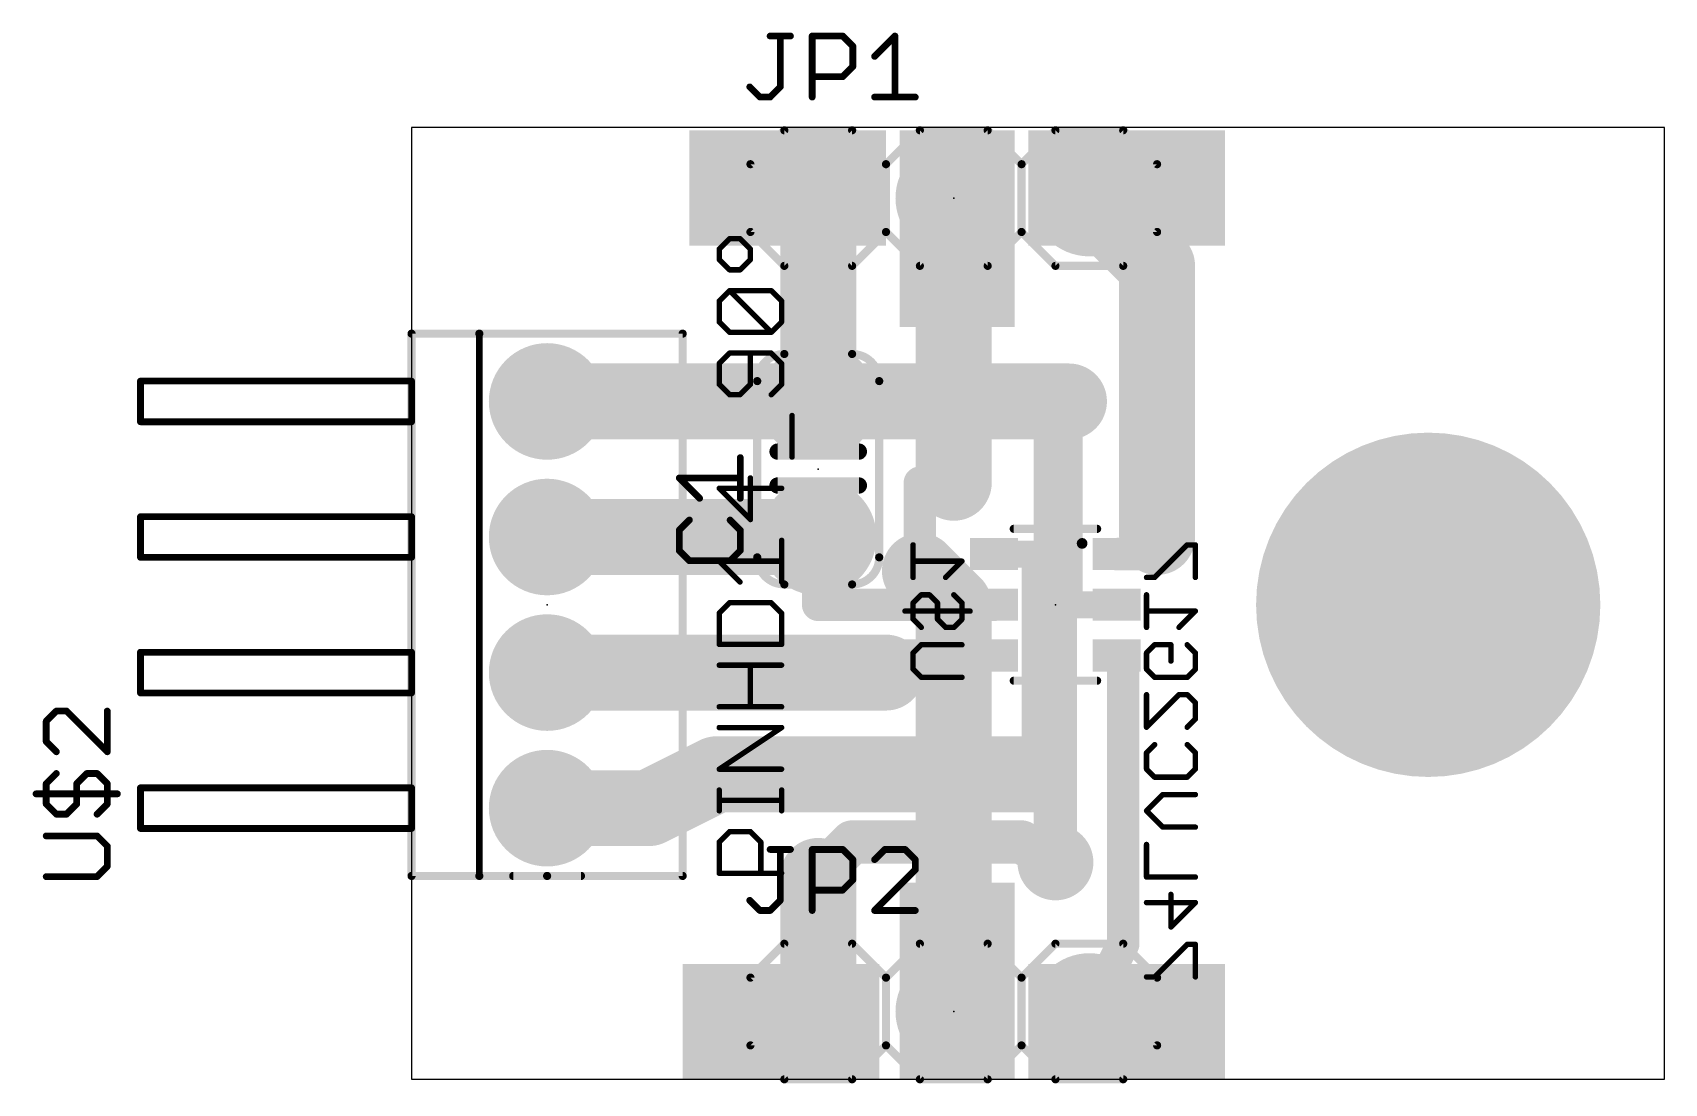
# Model space of a CAD drawing. Extents: x -2 to 28.6, y 7.5 to 27.2.
import ezdxf

# ---------------------------------------------------------------- set-up
doc = ezdxf.new("R2010")
doc.units = 0
for name, color, linetype in [('1', 22, 'CONTINUOUS'), ('16', 175, 'CONTINUOUS'), ('17', 82, 'CONTINUOUS'), ('18', 82, 'CONTINUOUS'), ('20', 7, 'CONTINUOUS'), ('21', 253, 'CONTINUOUS'), ('22', 253, 'CONTINUOUS'), ('23', 7, 'CONTINUOUS'), ('24', 7, 'CONTINUOUS'), ('25', 253, 'CONTINUOUS'), ('26', 253, 'CONTINUOUS'), ('28', 253, 'CONTINUOUS')]:
    doc.layers.add(name, color=color, linetype=linetype)

# ---------------------------------------------------------------- blocks, each defined once
blk = doc.blocks.new('RECT')
blk.add_solid([(-0.5, -0.5), (0.5, -0.5), (-0.5, 0.5), (0.5, 0.5)])
blk = doc.blocks.new('ROUNDP')
at = {"const_width": 0.5}
blk.add_lwpolyline([(0, -0.25, 1), (0, 0.25, 1), (0, -0.25)], format="xyb", dxfattribs=at)
blk = doc.blocks.new('ROUNDV')
at = {"const_width": 0.5}
blk.add_lwpolyline([(0, -0.25, 1), (0, 0.25, 1), (0, -0.25)], format="xyb", dxfattribs=at)

msp = doc.modelspace()

# ---------------------------------------------------------------- linework, layer by layer
at = {"layer": '1'}
for points, const_width in [([(15.24, 22.225), (15.24, 18.796)], 1.4224), ([(17.145, 11.684), (17.145, 20.32)], 0.8128), ([(15.24, 16.51), (14.605, 17.145)], 1.4224), ([(15.24, 10.795), (15.24, 16.51)], 1.4224)]:
    msp.add_lwpolyline(points, dxfattribs=dict(at, const_width=const_width))
for points, const_width in [([(15.5956, 22.225, 1), (14.8844, 22.225)], 0.7112), ([(17.3482, 20.32, 1), (16.9418, 20.32)], 0.4064), ([(14.8844, 18.796, 1), (15.5956, 18.796)], 0.7112), ([(14.8564, 17.3964, 1), (14.3536, 16.8936)], 0.7112), ([(15.5956, 16.51, 1), (14.8844, 16.51)], 0.7112), ([(14.9886, 16.2586, 1), (15.4914, 16.7614)], 0.7112), ([(16.9418, 11.684, 1), (17.3482, 11.684)], 0.4064), ([(14.8844, 10.795, 1), (15.5956, 10.795)], 0.7112)]:
    msp.add_lwpolyline(points, format="xyb", dxfattribs=dict(at, const_width=const_width))
at = {"layer": '16'}
for points, const_width in [([(12.7, 20.32), (12.7, 24.13)], 1.4224), ([(15.24, 24.13), (15.24, 22.225)], 1.4224), ([(19.05, 22.86), (17.78, 24.13)], 1.4224), ([(19.05, 17.78), (19.05, 22.86)], 1.4224), ([(7.62, 20.32), (12.7, 20.32)], 1.4224), ([(17.145, 20.32), (12.7, 20.32)], 1.4224), ([(17.399, 20.32), (17.145, 20.32)], 1.4224), ([(17.145, 20.32), (17.399, 20.32)], 0.8128), ([(17.399, 17.526), (17.399, 20.32)], 0.508), ([(15.24, 18.796), (14.605, 18.796)], 0.6096), ([(14.605, 18.796), (14.605, 17.145)], 0.6096), ([(7.62, 17.78), (12.7, 17.78)], 1.4224), ([(12.7, 16.51), (12.7, 17.78)], 0.6096), ([(18.73, 17.46), (19.05, 17.78)], 0.6096), ([(17.399, 16.51), (17.399, 17.526)], 0.508), ([(18.295, 17.46), (18.73, 17.46)], 0.6096), ([(14.605, 17.145), (14.605, 16.51)], 0.6096), ([(15.995, 17.46), (16.764, 17.46)], 0.508), ([(16.764, 17.46), (16.764, 14.605)], 0.508), ([(14.605, 16.51), (12.7, 16.51)], 0.6096), ([(15.995, 16.51), (14.605, 16.51)], 0.6096), ([(18.295, 16.51), (17.399, 16.51)], 0.508), ([(13.97, 15.24), (7.62, 15.24)], 1.4224), ([(15.995, 15.56), (13.97, 15.56)], 0.6096), ([(13.97, 15.56), (13.97, 15.24)], 0.6096), ([(18.295, 15.56), (18.415, 15.56)], 0.6096), ([(18.415, 15.56), (18.415, 10.16)], 0.6096), ([(16.764, 14.605), (16.764, 13.335)], 0.508), ([(10.795, 13.335), (9.525, 12.7)], 1.4224), ([(16.764, 13.335), (10.795, 13.335)], 1.4224), ([(9.525, 12.7), (7.62, 12.7)], 1.4224), ([(12.7, 11.43), (13.335, 12.065)], 0.8128), ([(13.335, 12.065), (16.51, 12.065)], 0.8128), ([(16.51, 12.065), (17.145, 11.684)], 0.8128), ([(12.7, 8.89), (12.7, 11.43)], 1.4224), ([(15.24, 8.89), (15.24, 10.795)], 1.4224), ([(18.415, 10.16), (17.78, 8.89)], 0.6096)]:
    msp.add_lwpolyline(points, dxfattribs=dict(at, const_width=const_width))
for points, const_width in [([(13.0556, 24.13, 1), (12.3444, 24.13)], 0.7112), ([(15.5956, 24.13, 1), (14.8844, 24.13)], 0.7112), ([(18.0314, 24.3814, 1), (17.5286, 23.8786)], 0.7112), ([(19.4056, 22.86, 1), (18.6944, 22.86)], 0.7112), ([(18.7986, 22.6086, 1), (19.3014, 23.1114)], 0.7112), ([(14.8844, 22.225, 1), (15.5956, 22.225)], 0.7112), ([(7.62, 20.6756, 1), (7.62, 19.9644)], 0.7112), ([(12.7, 20.6756, 1), (12.7, 19.9644)], 0.7112), ([(12.7, 19.9644, 1), (12.7, 20.6756)], 0.7112), ([(17.145, 20.6756, 1), (17.145, 19.9644)], 0.7112), ([(17.145, 19.9644, 1), (17.145, 20.6756)], 0.7112), ([(17.399, 19.9644, 1), (17.399, 20.6756)], 0.7112), ([(12.3444, 20.32, 1), (13.0556, 20.32)], 0.7112), ([(17.145, 20.5232, 1), (17.145, 20.1168)], 0.4064), ([(17.526, 20.32, 1), (17.272, 20.32)], 0.254), ([(17.399, 20.1168, 1), (17.399, 20.5232)], 0.4064), ([(14.605, 18.9484, 1), (14.605, 18.6436)], 0.3048), ([(14.7574, 18.796, 1), (14.4526, 18.796)], 0.3048), ([(15.24, 18.6436, 1), (15.24, 18.9484)], 0.3048), ([(7.62, 18.1356, 1), (7.62, 17.4244)], 0.7112), ([(12.7, 17.4244, 1), (12.7, 18.1356)], 0.7112), ([(12.8524, 17.78, 1), (12.5476, 17.78)], 0.3048), ([(18.6944, 17.78, 1), (19.4056, 17.78)], 0.7112), ([(19.1578, 17.6722, 1), (18.9422, 17.8878)], 0.3048), ([(17.526, 17.526, 1), (17.272, 17.526)], 0.254), ([(18.295, 17.6124, 1), (18.295, 17.3076)], 0.3048), ([(18.73, 17.3076, 1), (18.73, 17.6124)], 0.3048), ([(14.7574, 17.145, 1), (14.4526, 17.145)], 0.3048), ([(15.995, 17.587, 1), (15.995, 17.333)], 0.254), ([(16.891, 17.46, 1), (16.637, 17.46)], 0.254), ([(16.764, 17.333, 1), (16.764, 17.587)], 0.254), ([(17.272, 17.526, 1), (17.526, 17.526)], 0.254), ([(18.6222, 17.5678, 1), (18.8378, 17.3522)], 0.3048), ([(14.4526, 17.145, 1), (14.7574, 17.145)], 0.3048), ([(12.7, 16.6624, 1), (12.7, 16.3576)], 0.3048), ([(12.5476, 16.51, 1), (12.8524, 16.51)], 0.3048), ([(14.605, 16.6624, 1), (14.605, 16.3576)], 0.3048), ([(14.4526, 16.51, 1), (14.7574, 16.51)], 0.3048), ([(14.605, 16.3576, 1), (14.605, 16.6624)], 0.3048), ([(15.995, 16.3576, 1), (15.995, 16.6624)], 0.3048), ([(17.399, 16.637, 1), (17.399, 16.383)], 0.254), ([(17.272, 16.51, 1), (17.526, 16.51)], 0.254), ([(18.295, 16.383, 1), (18.295, 16.637)], 0.254), ([(7.62, 15.5956, 1), (7.62, 14.8844)], 0.7112), ([(13.97, 14.8844, 1), (13.97, 15.5956)], 0.7112), ([(13.97, 15.7124, 1), (13.97, 15.4076)], 0.3048), ([(14.1224, 15.56, 1), (13.8176, 15.56)], 0.3048), ([(15.995, 15.4076, 1), (15.995, 15.7124)], 0.3048), ([(18.295, 15.7124, 1), (18.295, 15.4076)], 0.3048), ([(18.5674, 15.56, 1), (18.2626, 15.56)], 0.3048), ([(18.415, 15.4076, 1), (18.415, 15.7124)], 0.3048), ([(13.8176, 15.24, 1), (14.1224, 15.24)], 0.3048), ([(16.891, 14.605, 1), (16.637, 14.605)], 0.254), ([(16.637, 14.605, 1), (16.891, 14.605)], 0.254), ([(10.795, 13.6906, 1), (10.795, 12.9794)], 0.7112), ([(10.954, 13.0169, 1), (10.636, 13.6531)], 0.7112), ([(16.764, 12.9794, 1), (16.764, 13.6906)], 0.7112), ([(16.637, 13.335, 1), (16.891, 13.335)], 0.254), ([(7.62, 13.0556, 1), (7.62, 12.3444)], 0.7112), ([(9.366, 13.0181, 1), (9.684, 12.3819)], 0.7112), ([(9.525, 12.3444, 1), (9.525, 13.0556)], 0.7112), ([(13.335, 12.2682, 1), (13.335, 11.8618)], 0.4064), ([(13.4787, 11.9213, 1), (13.1913, 12.2087)], 0.4064), ([(16.6145, 12.2392, 1), (16.4055, 11.8908)], 0.4064), ([(16.51, 11.8618, 1), (16.51, 12.2682)], 0.4064), ([(13.0556, 11.43, 1), (12.3444, 11.43)], 0.7112), ([(17.0405, 11.5098, 1), (17.2495, 11.8582)], 0.4064), ([(12.5563, 11.5737, 1), (12.8437, 11.2863)], 0.4064), ([(15.5956, 10.795, 1), (14.8844, 10.795)], 0.7112), ([(18.5513, 10.0918, 1), (18.2787, 10.2282)], 0.3048), ([(18.2626, 10.16, 1), (18.5674, 10.16)], 0.3048), ([(12.3444, 8.89, 1), (13.0556, 8.89)], 0.7112), ([(14.8844, 8.89, 1), (15.5956, 8.89)], 0.7112), ([(17.6437, 8.9582, 1), (17.9163, 8.8218)], 0.3048)]:
    msp.add_lwpolyline(points, format="xyb", dxfattribs=dict(at, const_width=const_width))
at = {"layer": '20'}
for p, q in [((28.555, 25.451), (5.08, 25.451)), ((5.08, 25.451), (5.08, 7.62)), ((28.555, 7.62), (28.555, 25.451)), ((5.08, 7.62), (28.555, 7.62))]:
    msp.add_line(p, q, dxfattribs=at)
at = {"layer": '21'}
for points, const_width in [([(12.065, 25.4), (11.43, 24.765)], 0.1524), ([(12.065, 25.4), (13.335, 25.4)], 0.1524), ([(13.335, 25.4), (13.97, 24.765)], 0.1524), ([(13.97, 24.765), (14.605, 25.4)], 0.1524), ([(14.605, 25.4), (15.875, 25.4)], 0.1524), ([(15.875, 25.4), (16.51, 24.765)], 0.1524), ([(16.51, 24.765), (17.145, 25.4)], 0.1524), ([(17.145, 25.4), (18.415, 25.4)], 0.1524), ([(18.415, 25.4), (19.05, 24.765)], 0.1524), ([(11.43, 24.765), (11.43, 23.495)], 0.1524), ([(13.97, 24.765), (13.97, 23.495)], 0.1524), ([(16.51, 24.765), (16.51, 23.495)], 0.1524), ([(19.05, 24.765), (19.05, 23.495)], 0.1524), ([(11.43, 23.495), (12.065, 22.86)], 0.1524), ([(13.97, 23.495), (13.335, 22.86)], 0.1524), ([(14.605, 22.86), (13.97, 23.495)], 0.1524), ([(16.51, 23.495), (15.875, 22.86)], 0.1524), ([(17.145, 22.86), (16.51, 23.495)], 0.1524), ([(19.05, 23.495), (18.415, 22.86)], 0.1524), ([(10.8448, 23.1748), (11.0397, 23.3697)], 0.1016), ([(11.0397, 23.3697), (11.2346, 23.3697)], 0.1016), ([(11.2346, 23.3697), (11.4295, 23.1748)], 0.1016), ([(10.8448, 22.9799), (10.8448, 23.1748)], 0.1016), ([(11.0397, 22.785), (10.8448, 22.9799)], 0.1016), ([(11.4295, 22.9799), (11.2346, 22.785)], 0.1016), ([(11.4295, 23.1748), (11.4295, 22.9799)], 0.1016), ([(13.335, 22.86), (12.065, 22.86)], 0.1524), ([(15.875, 22.86), (14.605, 22.86)], 0.1524), ([(18.415, 22.86), (17.145, 22.86)], 0.1524), ([(11.2346, 22.785), (11.0397, 22.785)], 0.1016), ([(10.8448, 22.2003), (11.0397, 22.3952)], 0.1016), ([(11.0397, 22.3952), (11.8193, 22.3952)], 0.1016), ([(11.8193, 21.6156), (11.0397, 22.3952)], 0.1016), ([(11.8193, 22.3952), (12.0142, 22.2003)], 0.1016), ([(10.8448, 21.8105), (10.8448, 22.2003)], 0.1016), ([(12.0142, 22.2003), (12.0142, 21.8105)], 0.1016), ([(11.0397, 21.6156), (10.8448, 21.8105)], 0.1016), ([(12.0142, 21.8105), (11.8193, 21.6156)], 0.1016), ([(6.35, 21.59), (5.08, 21.59)], 0.1524), ([(5.08, 11.43), (5.08, 21.59)], 0.1524), ([(10.16, 21.59), (6.35, 21.59)], 0.1524), ([(6.35, 11.43), (6.35, 21.59)], 0.127), ([(10.16, 11.43), (10.16, 21.59)], 0.1524), ([(11.8193, 21.6156), (11.0397, 21.6156)], 0.1016), ([(11.0397, 21.2258), (10.8448, 21.0309)], 0.1016), ([(11.8193, 21.2258), (11.0397, 21.2258)], 0.1016), ([(11.4295, 20.6411), (11.4295, 21.2258)], 0.1016), ([(12.0142, 21.0309), (11.8193, 21.2258)], 0.1016), ([(13.335, 21.209), (12.065, 21.209)], 0.1524), ([(10.8448, 21.0309), (10.8448, 20.6411)], 0.1016), ([(12.0142, 20.6411), (12.0142, 21.0309)], 0.1016), ([(5.08, 20.701), (0, 20.701)], 0.127), ([(0, 20.701), (0, 19.939)], 0.127), ([(5.08, 20.701), (5.08, 20.066)], 0.127), ([(5.08, 20.32), (5.08, 20.701)], 0.127), ([(10.8448, 20.6411), (11.0397, 20.4462)], 0.1016), ([(11.0397, 20.4462), (11.2346, 20.4462)], 0.1016), ([(11.2346, 20.4462), (11.4295, 20.6411)], 0.1016), ([(11.557, 20.701), (11.557, 17.399)], 0.1524), ([(11.8193, 20.4462), (12.0142, 20.6411)], 0.1016), ([(13.843, 20.701), (13.843, 17.399)], 0.1524), ([(5.08, 19.939), (5.08, 20.32)], 0.127), ([(0, 19.939), (5.08, 19.939)], 0.127), ([(12.2091, 19.2768), (12.2091, 20.0564)], 0.1016), ([(11.938, 19.3802), (13.462, 19.3802)], 0.3048), ([(12.0142, 18.6921), (10.8448, 18.6921)], 0.1016), ([(10.8448, 18.6921), (11.4295, 18.1074)], 0.1016), ([(11.4295, 18.1074), (11.4295, 18.887)], 0.1016), ([(11.938, 18.7452), (13.462, 18.7452)], 0.3048), ([(5.08, 18.161), (0, 18.161)], 0.127), ([(0, 18.161), (0, 17.399)], 0.127), ([(5.08, 18.161), (5.08, 17.526)], 0.127), ([(5.08, 17.78), (5.08, 18.161)], 0.127), ([(5.08, 17.399), (5.08, 17.78)], 0.127), ([(12.0142, 16.938), (12.0142, 17.7176)], 0.1016), ([(0, 17.399), (5.08, 17.399)], 0.127), ([(11.2346, 16.938), (10.8448, 17.3278)], 0.1016), ([(10.8448, 17.3278), (12.0142, 17.3278)], 0.1016), ([(13.335, 16.891), (12.065, 16.891)], 0.1524), ([(11.0397, 16.5482), (10.8448, 16.3533)], 0.1016), ([(11.8193, 16.5482), (11.0397, 16.5482)], 0.1016), ([(12.0142, 16.3533), (11.8193, 16.5482)], 0.1016), ([(10.8448, 16.3533), (10.8448, 15.7686)], 0.1016), ([(12.0142, 15.7686), (12.0142, 16.3533)], 0.1016), ([(5.08, 15.621), (0, 15.621)], 0.127), ([(0, 15.621), (0, 14.859)], 0.127), ([(5.08, 15.24), (5.08, 15.621)], 0.127), ([(10.8448, 15.7686), (12.0142, 15.7686)], 0.1016), ([(5.08, 14.859), (5.08, 15.24)], 0.127), ([(10.8448, 15.3788), (12.0142, 15.3788)], 0.1016), ([(11.4295, 14.5992), (11.4295, 15.3788)], 0.1016), ([(0, 14.859), (5.08, 14.859)], 0.127), ([(12.0142, 14.5992), (10.8448, 14.5992)], 0.1016), ([(10.8448, 13.4298), (12.0142, 14.2094)], 0.1016), ([(12.0142, 14.2094), (10.8448, 14.2094)], 0.1016), ([(12.0142, 13.4298), (10.8448, 13.4298)], 0.1016), ([(5.08, 13.081), (0, 13.081)], 0.127), ([(0, 13.081), (0, 12.319)], 0.127), ([(5.08, 12.7), (5.08, 13.081)], 0.127), ([(10.8448, 12.6502), (10.8448, 13.04)], 0.1016), ([(12.0142, 12.8451), (10.8448, 12.8451)], 0.1016), ([(12.0142, 12.6502), (12.0142, 13.04)], 0.1016), ([(5.08, 12.319), (5.08, 12.7)], 0.127), ([(0, 12.319), (5.08, 12.319)], 0.127), ([(10.8448, 12.0655), (11.0397, 12.2604)], 0.1016), ([(11.0397, 12.2604), (11.4295, 12.2604)], 0.1016), ([(11.4295, 12.2604), (11.6244, 12.0655)], 0.1016), ([(10.8448, 11.4808), (10.8448, 12.0655)], 0.1016), ([(11.6244, 12.0655), (11.6244, 11.4808)], 0.1016), ([(5.08, 11.43), (6.35, 11.43)], 0.1524), ([(6.35, 11.43), (7.62, 11.43)], 0.1524), ([(6.985, 11.43), (7.62, 11.43)], 0.1524), ([(7.62, 11.43), (8.255, 11.43)], 0.1524), ([(7.62, 11.43), (10.16, 11.43)], 0.1524), ([(12.0142, 11.4808), (10.8448, 11.4808)], 0.1016), ([(12.065, 10.16), (11.43, 9.525)], 0.1524), ([(12.065, 10.16), (13.335, 10.16)], 0.1524), ([(13.335, 10.16), (13.97, 9.525)], 0.1524), ([(13.97, 9.525), (14.605, 10.16)], 0.1524), ([(14.605, 10.16), (15.875, 10.16)], 0.1524), ([(15.875, 10.16), (16.51, 9.525)], 0.1524), ([(16.51, 9.525), (17.145, 10.16)], 0.1524), ([(17.145, 10.16), (18.415, 10.16)], 0.1524), ([(18.415, 10.16), (19.05, 9.525)], 0.1524), ([(11.43, 9.525), (11.43, 8.255)], 0.1524), ([(13.97, 9.525), (13.97, 8.255)], 0.1524), ([(16.51, 9.525), (16.51, 8.255)], 0.1524), ([(19.05, 9.525), (19.05, 8.255)], 0.1524), ([(11.43, 8.255), (12.065, 7.62)], 0.1524), ([(13.97, 8.255), (13.335, 7.62)], 0.1524), ([(14.605, 7.62), (13.97, 8.255)], 0.1524), ([(16.51, 8.255), (15.875, 7.62)], 0.1524), ([(17.145, 7.62), (16.51, 8.255)], 0.1524), ([(19.05, 8.255), (18.415, 7.62)], 0.1524), ([(13.335, 7.62), (12.065, 7.62)], 0.1524), ([(15.875, 7.62), (14.605, 7.62)], 0.1524), ([(18.415, 7.62), (17.145, 7.62)], 0.1524)]:
    msp.add_lwpolyline(points, dxfattribs=dict(at, const_width=const_width))
for points, const_width in [([(12.065, 25.4381, 1), (12.065, 25.3619)], 0.0762), ([(12.0919, 25.3731, 1), (12.0381, 25.4269)], 0.0762), ([(13.3619, 25.4269, 1), (13.3081, 25.3731)], 0.0762), ([(13.335, 25.3619, 1), (13.335, 25.4381)], 0.0762), ([(14.605, 25.4381, 1), (14.605, 25.3619)], 0.0762), ([(14.6319, 25.3731, 1), (14.5781, 25.4269)], 0.0762), ([(15.9019, 25.4269, 1), (15.8481, 25.3731)], 0.0762), ([(15.875, 25.3619, 1), (15.875, 25.4381)], 0.0762), ([(17.145, 25.4381, 1), (17.145, 25.3619)], 0.0762), ([(17.1719, 25.3731, 1), (17.1181, 25.4269)], 0.0762), ([(18.4419, 25.4269, 1), (18.3881, 25.3731)], 0.0762), ([(18.415, 25.3619, 1), (18.415, 25.4381)], 0.0762), ([(11.4681, 24.765, 1), (11.3919, 24.765)], 0.0762), ([(11.4031, 24.7919, 1), (11.4569, 24.7381)], 0.0762), ([(14.0081, 24.765, 1), (13.9319, 24.765)], 0.0762), ([(13.9431, 24.7919, 1), (13.9969, 24.7381)], 0.0762), ([(13.9431, 24.7381, 1), (13.9969, 24.7919)], 0.0762), ([(16.5481, 24.765, 1), (16.4719, 24.765)], 0.0762), ([(16.4831, 24.7919, 1), (16.5369, 24.7381)], 0.0762), ([(16.4831, 24.7381, 1), (16.5369, 24.7919)], 0.0762), ([(19.0881, 24.765, 1), (19.0119, 24.765)], 0.0762), ([(19.0231, 24.7381, 1), (19.0769, 24.7919)], 0.0762), ([(11.4569, 23.5219, 1), (11.4031, 23.4681)], 0.0762), ([(13.9969, 23.5219, 1), (13.9431, 23.4681)], 0.0762), ([(13.9969, 23.4681, 1), (13.9431, 23.5219)], 0.0762), ([(16.5369, 23.5219, 1), (16.4831, 23.4681)], 0.0762), ([(16.5369, 23.4681, 1), (16.4831, 23.5219)], 0.0762), ([(19.0769, 23.4681, 1), (19.0231, 23.5219)], 0.0762), ([(11.0397, 23.3951, 1), (11.0397, 23.3443)], 0.0508), ([(11.0577, 23.3517, 1), (11.0217, 23.3876)], 0.0508), ([(11.2526, 23.3876, 1), (11.2166, 23.3517)], 0.0508), ([(11.2346, 23.3443, 1), (11.2346, 23.3951)], 0.0508), ([(11.3919, 23.495, 1), (11.4681, 23.495)], 0.0762), ([(13.9319, 23.495, 1), (14.0081, 23.495)], 0.0762), ([(16.4719, 23.495, 1), (16.5481, 23.495)], 0.0762), ([(19.0119, 23.495, 1), (19.0881, 23.495)], 0.0762), ([(10.8702, 23.1748, 1), (10.8194, 23.1748)], 0.0508), ([(10.8268, 23.1927, 1), (10.8628, 23.1568)], 0.0508), ([(10.8628, 22.9978, 1), (10.8268, 22.9619)], 0.0508), ([(10.8194, 22.9799, 1), (10.8702, 22.9799)], 0.0508), ([(11.4549, 23.1748, 1), (11.4041, 23.1748)], 0.0508), ([(11.4041, 22.9799, 1), (11.4549, 22.9799)], 0.0508), ([(11.4115, 23.1568, 1), (11.4475, 23.1927)], 0.0508), ([(11.4475, 22.9619, 1), (11.4115, 22.9978)], 0.0508), ([(12.065, 22.8981, 1), (12.065, 22.8219)], 0.0762), ([(13.335, 22.8219, 1), (13.335, 22.8981)], 0.0762), ([(14.605, 22.8981, 1), (14.605, 22.8219)], 0.0762), ([(15.875, 22.8219, 1), (15.875, 22.8981)], 0.0762), ([(17.145, 22.8981, 1), (17.145, 22.8219)], 0.0762), ([(18.415, 22.8219, 1), (18.415, 22.8981)], 0.0762), ([(11.0397, 22.8104, 1), (11.0397, 22.7596)], 0.0508), ([(11.0217, 22.767, 1), (11.0577, 22.8029)], 0.0508), ([(11.2166, 22.8029, 1), (11.2526, 22.767)], 0.0508), ([(11.2346, 22.7596, 1), (11.2346, 22.8104)], 0.0508), ([(12.0381, 22.8331, 1), (12.0919, 22.8869)], 0.0762), ([(13.3081, 22.8869, 1), (13.3619, 22.8331)], 0.0762), ([(14.5781, 22.8331, 1), (14.6319, 22.8869)], 0.0762), ([(15.8481, 22.8869, 1), (15.9019, 22.8331)], 0.0762), ([(17.1181, 22.8331, 1), (17.1719, 22.8869)], 0.0762), ([(18.3881, 22.8869, 1), (18.4419, 22.8331)], 0.0762), ([(11.0397, 22.4206, 1), (11.0397, 22.3698)], 0.0508), ([(11.0577, 22.4131, 1), (11.0217, 22.3772)], 0.0508), ([(11.0577, 22.3772, 1), (11.0217, 22.4131)], 0.0508), ([(11.8373, 22.4131, 1), (11.8013, 22.3772)], 0.0508), ([(11.8193, 22.3698, 1), (11.8193, 22.4206)], 0.0508), ([(10.8702, 22.2003, 1), (10.8194, 22.2003)], 0.0508), ([(10.8268, 22.2182, 1), (10.8628, 22.1823)], 0.0508), ([(12.0396, 22.2003, 1), (11.9888, 22.2003)], 0.0508), ([(11.9962, 22.1823, 1), (12.0322, 22.2182)], 0.0508), ([(10.8628, 21.8284, 1), (10.8268, 21.7925)], 0.0508), ([(10.8194, 21.8105, 1), (10.8702, 21.8105)], 0.0508), ([(11.9888, 21.8105, 1), (12.0396, 21.8105)], 0.0508), ([(12.0322, 21.7925, 1), (11.9962, 21.8284)], 0.0508), ([(5.08, 21.6281, 1), (5.08, 21.5519)], 0.0762), ([(5.1181, 21.59, 1), (5.0419, 21.59)], 0.0762), ([(6.35, 21.6281, 1), (6.35, 21.5519)], 0.0762), ([(6.3818, 21.59, 1), (6.3183, 21.59)], 0.0635), ([(6.35, 21.5519, 1), (6.35, 21.6281)], 0.0762), ([(10.1981, 21.59, 1), (10.1219, 21.59)], 0.0762), ([(10.16, 21.5519, 1), (10.16, 21.6281)], 0.0762), ([(11.0397, 21.641, 1), (11.0397, 21.5902)], 0.0508), ([(11.0217, 21.5976, 1), (11.0577, 21.6335)], 0.0508), ([(11.8013, 21.6335, 1), (11.8373, 21.5976)], 0.0508), ([(11.8013, 21.5976, 1), (11.8373, 21.6335)], 0.0508), ([(11.8193, 21.5902, 1), (11.8193, 21.641)], 0.0508), ([(11.0397, 21.2512, 1), (11.0397, 21.2004)], 0.0508), ([(11.0577, 21.2078, 1), (11.0217, 21.2437)], 0.0508), ([(11.4549, 21.2258, 1), (11.4041, 21.2258)], 0.0508), ([(12.065, 21.209, 0.4142), (11.557, 20.701)], 0.1524), ([(11.8373, 21.2437, 1), (11.8013, 21.2078)], 0.0508), ([(11.8193, 21.2004, 1), (11.8193, 21.2512)], 0.0508), ([(12.065, 21.2471, 1), (12.065, 21.1709)], 0.0762), ([(12.065, 21.1709, 1), (12.065, 21.2471)], 0.0762), ([(13.843, 20.701, 0.4142), (13.335, 21.209)], 0.1524), ([(13.335, 21.2471, 1), (13.335, 21.1709)], 0.0762), ([(13.335, 21.1709, 1), (13.335, 21.2471)], 0.0762), ([(10.8702, 21.0309, 1), (10.8194, 21.0309)], 0.0508), ([(10.8268, 21.0488, 1), (10.8628, 21.0129)], 0.0508), ([(12.0396, 21.0309, 1), (11.9888, 21.0309)], 0.0508), ([(11.9962, 21.0129, 1), (12.0322, 21.0488)], 0.0508), ([(0, 20.7327, 1), (0, 20.6693)], 0.0635), ([(0.0318, 20.701, 1), (-0.0318, 20.701)], 0.0635), ([(5.1117, 20.701, 1), (5.0483, 20.701)], 0.0635), ([(5.1117, 20.701, 1), (5.0483, 20.701)], 0.0635), ([(5.08, 20.6693, 1), (5.08, 20.7327)], 0.0635), ([(10.8628, 20.659, 1), (10.8268, 20.6231)], 0.0508), ([(10.8194, 20.6411, 1), (10.8702, 20.6411)], 0.0508), ([(11.0397, 20.4716, 1), (11.0397, 20.4208)], 0.0508), ([(11.0217, 20.4282, 1), (11.0577, 20.4641)], 0.0508), ([(11.2166, 20.4641, 1), (11.2526, 20.4282)], 0.0508), ([(11.2346, 20.4208, 1), (11.2346, 20.4716)], 0.0508), ([(11.4041, 20.6411, 1), (11.4549, 20.6411)], 0.0508), ([(11.4475, 20.6231, 1), (11.4115, 20.659)], 0.0508), ([(11.5951, 20.701, 1), (11.5189, 20.701)], 0.0762), ([(11.5189, 20.701, 1), (11.5951, 20.701)], 0.0762), ([(11.8013, 20.4641, 1), (11.8373, 20.4282)], 0.0508), ([(11.9888, 20.6411, 1), (12.0396, 20.6411)], 0.0508), ([(12.0322, 20.6231, 1), (11.9962, 20.659)], 0.0508), ([(13.8811, 20.701, 1), (13.8049, 20.701)], 0.0762), ([(13.8049, 20.701, 1), (13.8811, 20.701)], 0.0762), ([(5.1117, 20.32, 1), (5.0483, 20.32)], 0.0635), ([(5.0483, 20.32, 1), (5.1117, 20.32)], 0.0635), ([(0, 19.9707, 1), (0, 19.9073)], 0.0635), ([(-0.0318, 19.939, 1), (0.0318, 19.939)], 0.0635), ([(5.0483, 20.066, 1), (5.1117, 20.066)], 0.0635), ([(5.0483, 19.939, 1), (5.1117, 19.939)], 0.0635), ([(5.08, 19.9073, 1), (5.08, 19.9707)], 0.0635), ([(12.2345, 20.0564, 1), (12.1837, 20.0564)], 0.0508), ([(11.938, 19.4564, 1), (11.938, 19.304)], 0.1524), ([(12.1837, 19.2768, 1), (12.2345, 19.2768)], 0.0508), ([(13.462, 19.304, 1), (13.462, 19.4564)], 0.1524), ([(10.8448, 18.7175, 1), (10.8448, 18.6667)], 0.0508), ([(10.8628, 18.71, 1), (10.8268, 18.6741)], 0.0508), ([(11.4549, 18.887, 1), (11.4041, 18.887)], 0.0508), ([(11.938, 18.8214, 1), (11.938, 18.669)], 0.1524), ([(12.0142, 18.6667, 1), (12.0142, 18.7175)], 0.0508), ([(13.462, 18.669, 1), (13.462, 18.8214)], 0.1524), ([(0.0318, 18.161, 1), (-0.0318, 18.161)], 0.0635), ([(0, 18.1928, 1), (0, 18.1293)], 0.0635), ([(5.1117, 18.161, 1), (5.0483, 18.161)], 0.0635), ([(5.1117, 18.161, 1), (5.0483, 18.161)], 0.0635), ([(5.08, 18.1293, 1), (5.08, 18.1928)], 0.0635), ([(11.4041, 18.1074, 1), (11.4549, 18.1074)], 0.0508), ([(11.4115, 18.0894, 1), (11.4475, 18.1253)], 0.0508), ([(5.1117, 17.78, 1), (5.0483, 17.78)], 0.0635), ([(5.0483, 17.78, 1), (5.1117, 17.78)], 0.0635), ([(12.0396, 17.7176, 1), (11.9888, 17.7176)], 0.0508), ([(0, 17.4307, 1), (0, 17.3673)], 0.0635), ([(-0.0318, 17.399, 1), (0.0318, 17.399)], 0.0635), ([(5.0483, 17.526, 1), (5.1117, 17.526)], 0.0635), ([(5.0483, 17.399, 1), (5.1117, 17.399)], 0.0635), ([(5.08, 17.3673, 1), (5.08, 17.4307)], 0.0635), ([(11.557, 17.399, 0.4142), (12.065, 16.891)], 0.1524), ([(11.5951, 17.399, 1), (11.5189, 17.399)], 0.0762), ([(11.5189, 17.399, 1), (11.5951, 17.399)], 0.0762), ([(13.335, 16.891, 0.4142), (13.843, 17.399)], 0.1524), ([(13.8811, 17.399, 1), (13.8049, 17.399)], 0.0762), ([(13.8049, 17.399, 1), (13.8811, 17.399)], 0.0762), ([(10.8628, 17.3457, 1), (10.8268, 17.3098)], 0.0508), ([(10.8448, 17.3532, 1), (10.8448, 17.3024)], 0.0508), ([(12.0142, 17.3024, 1), (12.0142, 17.3532)], 0.0508), ([(11.2166, 16.92, 1), (11.2526, 16.9559)], 0.0508), ([(11.9888, 16.938, 1), (12.0396, 16.938)], 0.0508), ([(12.065, 16.9291, 1), (12.065, 16.8529)], 0.0762), ([(12.065, 16.8529, 1), (12.065, 16.9291)], 0.0762), ([(13.335, 16.9291, 1), (13.335, 16.8529)], 0.0762), ([(13.335, 16.8529, 1), (13.335, 16.9291)], 0.0762), ([(11.0397, 16.5736, 1), (11.0397, 16.5228)], 0.0508), ([(11.0577, 16.5302, 1), (11.0217, 16.5661)], 0.0508), ([(11.8373, 16.5661, 1), (11.8013, 16.5302)], 0.0508), ([(11.8193, 16.5228, 1), (11.8193, 16.5736)], 0.0508), ([(10.8702, 16.3533, 1), (10.8194, 16.3533)], 0.0508), ([(10.8268, 16.3712, 1), (10.8628, 16.3353)], 0.0508), ([(12.0396, 16.3533, 1), (11.9888, 16.3533)], 0.0508), ([(11.9962, 16.3353, 1), (12.0322, 16.3712)], 0.0508), ([(0.0318, 15.621, 1), (-0.0318, 15.621)], 0.0635), ([(0, 15.6528, 1), (0, 15.5892)], 0.0635), ([(5.1117, 15.621, 1), (5.0483, 15.621)], 0.0635), ([(5.08, 15.5892, 1), (5.08, 15.6528)], 0.0635), ([(10.8448, 15.794, 1), (10.8448, 15.7432)], 0.0508), ([(10.8194, 15.7686, 1), (10.8702, 15.7686)], 0.0508), ([(11.9888, 15.7686, 1), (12.0396, 15.7686)], 0.0508), ([(12.0142, 15.7432, 1), (12.0142, 15.794)], 0.0508), ([(5.1117, 15.24, 1), (5.0483, 15.24)], 0.0635), ([(10.8448, 15.4042, 1), (10.8448, 15.3534)], 0.0508), ([(11.4549, 15.3788, 1), (11.4041, 15.3788)], 0.0508), ([(12.0142, 15.3534, 1), (12.0142, 15.4042)], 0.0508), ([(5.0483, 15.24, 1), (5.1117, 15.24)], 0.0635), ([(0, 14.8908, 1), (0, 14.8272)], 0.0635), ([(-0.0318, 14.859, 1), (0.0318, 14.859)], 0.0635), ([(5.0483, 14.859, 1), (5.1117, 14.859)], 0.0635), ([(5.08, 14.8272, 1), (5.08, 14.8908)], 0.0635), ([(10.8448, 14.6246, 1), (10.8448, 14.5738)], 0.0508), ([(11.4041, 14.5992, 1), (11.4549, 14.5992)], 0.0508), ([(12.0142, 14.5738, 1), (12.0142, 14.6246)], 0.0508), ([(10.8448, 14.2348, 1), (10.8448, 14.184)], 0.0508), ([(12.0283, 14.1883, 1), (12.0001, 14.2305)], 0.0508), ([(12.0142, 14.184, 1), (12.0142, 14.2348)], 0.0508), ([(10.8448, 13.4552, 1), (10.8448, 13.4044)], 0.0508), ([(10.8307, 13.4509, 1), (10.8589, 13.4087)], 0.0508), ([(12.0142, 13.4044, 1), (12.0142, 13.4552)], 0.0508), ([(0, 13.1128, 1), (0, 13.0493)], 0.0635), ([(0.0318, 13.081, 1), (-0.0318, 13.081)], 0.0635), ([(5.1117, 13.081, 1), (5.0483, 13.081)], 0.0635), ([(5.08, 13.0493, 1), (5.08, 13.1128)], 0.0635), ([(10.8702, 13.04, 1), (10.8194, 13.04)], 0.0508), ([(10.8448, 12.8705, 1), (10.8448, 12.8197)], 0.0508), ([(12.0396, 13.04, 1), (11.9888, 13.04)], 0.0508), ([(12.0142, 12.8197, 1), (12.0142, 12.8705)], 0.0508), ([(5.1117, 12.7, 1), (5.0483, 12.7)], 0.0635), ([(5.0483, 12.7, 1), (5.1117, 12.7)], 0.0635), ([(10.8194, 12.6502, 1), (10.8702, 12.6502)], 0.0508), ([(11.9888, 12.6502, 1), (12.0396, 12.6502)], 0.0508), ([(0, 12.3508, 1), (0, 12.2873)], 0.0635), ([(-0.0318, 12.319, 1), (0.0318, 12.319)], 0.0635), ([(5.0483, 12.319, 1), (5.1117, 12.319)], 0.0635), ([(5.08, 12.2873, 1), (5.08, 12.3508)], 0.0635), ([(11.0397, 12.2858, 1), (11.0397, 12.235)], 0.0508), ([(11.0577, 12.2424, 1), (11.0217, 12.2784)], 0.0508), ([(11.4475, 12.2784, 1), (11.4115, 12.2424)], 0.0508), ([(11.4295, 12.235, 1), (11.4295, 12.2858)], 0.0508), ([(10.8268, 12.0835, 1), (10.8628, 12.0475)], 0.0508), ([(10.8702, 12.0655, 1), (10.8194, 12.0655)], 0.0508), ([(11.6498, 12.0655, 1), (11.599, 12.0655)], 0.0508), ([(11.6064, 12.0475, 1), (11.6424, 12.0835)], 0.0508), ([(5.08, 11.4681, 1), (5.08, 11.3919)], 0.0762), ([(5.0419, 11.43, 1), (5.1181, 11.43)], 0.0762), ([(6.35, 11.4681, 1), (6.35, 11.3919)], 0.0762), ([(6.3183, 11.43, 1), (6.3818, 11.43)], 0.0635), ([(6.35, 11.3919, 1), (6.35, 11.4681)], 0.0762), ([(6.985, 11.4681, 1), (6.985, 11.3919)], 0.0762), ([(7.62, 11.4681, 1), (7.62, 11.3919)], 0.0762), ([(7.62, 11.4681, 1), (7.62, 11.3919)], 0.0762), ([(7.62, 11.3919, 1), (7.62, 11.4681)], 0.0762), ([(7.62, 11.3919, 1), (7.62, 11.4681)], 0.0762), ([(8.255, 11.3919, 1), (8.255, 11.4681)], 0.0762), ([(10.1219, 11.43, 1), (10.1981, 11.43)], 0.0762), ([(10.16, 11.3919, 1), (10.16, 11.4681)], 0.0762), ([(10.8448, 11.5062, 1), (10.8448, 11.4554)], 0.0508), ([(10.8194, 11.4808, 1), (10.8702, 11.4808)], 0.0508), ([(11.599, 11.4808, 1), (11.6498, 11.4808)], 0.0508), ([(12.0142, 11.4554, 1), (12.0142, 11.5062)], 0.0508), ([(12.065, 10.1981, 1), (12.065, 10.1219)], 0.0762), ([(12.0919, 10.1331, 1), (12.0381, 10.1869)], 0.0762), ([(13.3619, 10.1869, 1), (13.3081, 10.1331)], 0.0762), ([(13.335, 10.1219, 1), (13.335, 10.1981)], 0.0762), ([(14.605, 10.1981, 1), (14.605, 10.1219)], 0.0762), ([(14.6319, 10.1331, 1), (14.5781, 10.1869)], 0.0762), ([(15.9019, 10.1869, 1), (15.8481, 10.1331)], 0.0762), ([(15.875, 10.1219, 1), (15.875, 10.1981)], 0.0762), ([(17.145, 10.1981, 1), (17.145, 10.1219)], 0.0762), ([(17.1719, 10.1331, 1), (17.1181, 10.1869)], 0.0762), ([(18.4419, 10.1869, 1), (18.3881, 10.1331)], 0.0762), ([(18.415, 10.1219, 1), (18.415, 10.1981)], 0.0762), ([(11.4681, 9.525, 1), (11.3919, 9.525)], 0.0762), ([(11.4031, 9.5519, 1), (11.4569, 9.4981)], 0.0762), ([(14.0081, 9.525, 1), (13.9319, 9.525)], 0.0762), ([(13.9431, 9.5519, 1), (13.9969, 9.4981)], 0.0762), ([(13.9431, 9.4981, 1), (13.9969, 9.5519)], 0.0762), ([(16.5481, 9.525, 1), (16.4719, 9.525)], 0.0762), ([(16.4831, 9.5519, 1), (16.5369, 9.4981)], 0.0762), ([(16.4831, 9.4981, 1), (16.5369, 9.5519)], 0.0762), ([(19.0881, 9.525, 1), (19.0119, 9.525)], 0.0762), ([(19.0231, 9.4981, 1), (19.0769, 9.5519)], 0.0762), ([(11.3919, 8.255, 1), (11.4681, 8.255)], 0.0762), ([(11.4569, 8.2819, 1), (11.4031, 8.2281)], 0.0762), ([(13.9319, 8.255, 1), (14.0081, 8.255)], 0.0762), ([(13.9969, 8.2819, 1), (13.9431, 8.2281)], 0.0762), ([(13.9969, 8.2281, 1), (13.9431, 8.2819)], 0.0762), ([(16.4719, 8.255, 1), (16.5481, 8.255)], 0.0762), ([(16.5369, 8.2819, 1), (16.4831, 8.2281)], 0.0762), ([(16.5369, 8.2281, 1), (16.4831, 8.2819)], 0.0762), ([(19.0119, 8.255, 1), (19.0881, 8.255)], 0.0762), ([(19.0769, 8.2281, 1), (19.0231, 8.2819)], 0.0762), ([(12.065, 7.6581, 1), (12.065, 7.5819)], 0.0762), ([(12.0381, 7.5931, 1), (12.0919, 7.6469)], 0.0762), ([(13.3081, 7.6469, 1), (13.3619, 7.5931)], 0.0762), ([(13.335, 7.5819, 1), (13.335, 7.6581)], 0.0762), ([(14.605, 7.6581, 1), (14.605, 7.5819)], 0.0762), ([(14.5781, 7.5931, 1), (14.6319, 7.6469)], 0.0762), ([(15.8481, 7.6469, 1), (15.9019, 7.5931)], 0.0762), ([(15.875, 7.5819, 1), (15.875, 7.6581)], 0.0762), ([(17.145, 7.6581, 1), (17.145, 7.5819)], 0.0762), ([(17.1181, 7.5931, 1), (17.1719, 7.6469)], 0.0762), ([(18.3881, 7.6469, 1), (18.4419, 7.5931)], 0.0762), ([(18.415, 7.5819, 1), (18.415, 7.6581)], 0.0762)]:
    msp.add_lwpolyline(points, format="xyb", dxfattribs=dict(at, const_width=const_width))
at = {"layer": '22', "const_width": 0.1524}
for points in [[(17.926, 17.933), (16.364, 17.933)], [(16.364, 15.088), (17.926, 15.088)]]:
    msp.add_lwpolyline(points, dxfattribs=at)
at = {"layer": '22'}
for points, const_width in [([(16.364, 17.9711, 1), (16.364, 17.8949)], 0.0762), ([(17.645, 17.61, 1), (17.645, 17.71, 1), (17.645, 17.61)], 0.1), ([(17.926, 17.8949, 1), (17.926, 17.9711)], 0.0762), ([(16.364, 15.1261, 1), (16.364, 15.0499)], 0.0762), ([(17.926, 15.0499, 1), (17.926, 15.1261)], 0.0762)]:
    msp.add_lwpolyline(points, format="xyb", dxfattribs=dict(at, const_width=const_width))
at = {"layer": '23'}
for p in [(15.24, 24.13), (12.7, 19.05), (7.62, 16.51), (15.24, 8.89)]:
    msp.add_point(p, dxfattribs=at)
at = {"layer": '24'}
msp.add_point((17.145, 16.51), dxfattribs=at)
at = {"layer": '25', "const_width": 0.127}
for points in [[(11.7986, 27.1663), (12.1799, 27.1663)], [(11.9893, 26.213), (11.9893, 27.1663)], [(12.5867, 26.0223), (12.5867, 27.1663)], [(12.5867, 27.1663), (13.1587, 27.1663)], [(13.1587, 27.1663), (13.3493, 26.9756)], [(13.7561, 26.785), (14.1374, 27.1663)], [(14.1374, 27.1663), (14.1374, 26.0223)], [(13.3493, 26.9756), (13.3493, 26.5943)], [(13.3493, 26.5943), (13.1587, 26.4036)], [(13.1587, 26.4036), (12.5867, 26.4036)], [(11.4173, 26.213), (11.608, 26.0223)], [(11.608, 26.0223), (11.7986, 26.0223)], [(11.7986, 26.0223), (11.9893, 26.213)], [(13.7561, 26.0223), (14.5187, 26.0223)], [(11.2395, 18.5049), (11.2395, 19.2675)], [(10.4769, 18.5049), (10.0955, 18.8862)], [(10.0955, 18.8862), (11.2395, 18.8862)], [(10.2862, 18.0982), (10.0955, 17.9075)], [(11.2395, 17.9075), (11.0488, 18.0982)], [(10.0955, 17.9075), (10.0955, 17.5262)], [(11.2395, 17.5262), (11.2395, 17.9075)], [(10.0955, 17.5262), (10.2862, 17.3355)], [(11.0488, 17.3355), (11.2395, 17.5262)], [(10.2862, 17.3355), (11.0488, 17.3355)], [(-1.5756, 14.5187), (-1.7663, 14.3281)], [(-1.7663, 14.3281), (-1.7663, 13.9468)], [(-1.385, 14.5187), (-1.5756, 14.5187)], [(-0.6223, 13.7561), (-1.385, 14.5187)], [(-0.6223, 14.5187), (-0.6223, 13.7561)], [(-1.7663, 13.9468), (-1.5756, 13.7561)], [(-1.7663, 13.1587), (-1.5756, 13.3493)], [(-1.7663, 12.7774), (-1.7663, 13.1587)], [(-1.0036, 13.3493), (-1.1943, 13.1587)], [(-1.1943, 13.1587), (-1.1943, 12.7774)], [(-0.813, 13.3493), (-1.0036, 13.3493)], [(-0.6223, 13.1587), (-0.813, 13.3493)], [(-0.6223, 12.7774), (-0.6223, 13.1587)], [(-1.9569, 12.968), (-0.4316, 12.968)], [(-1.5756, 12.5867), (-1.7663, 12.7774)], [(-1.385, 12.5867), (-1.5756, 12.5867)], [(-1.1943, 12.7774), (-1.385, 12.5867)], [(-0.813, 12.5867), (-0.6223, 12.7774)], [(-0.813, 12.1799), (-1.7663, 12.1799)], [(-0.6223, 11.9893), (-0.813, 12.1799)], [(-0.6223, 11.608), (-0.6223, 11.9893)], [(11.7986, 11.9263), (12.1799, 11.9263)], [(11.9893, 10.973), (11.9893, 11.9263)], [(12.5867, 10.7823), (12.5867, 11.9263)], [(12.5867, 11.9263), (13.1587, 11.9263)], [(13.1587, 11.9263), (13.3493, 11.7356)], [(13.9468, 11.9263), (13.7561, 11.7356)], [(14.3281, 11.9263), (13.9468, 11.9263)], [(14.5187, 11.7356), (14.3281, 11.9263)], [(-0.813, 11.4173), (-0.6223, 11.608)], [(13.3493, 11.7356), (13.3493, 11.3543)], [(14.5187, 11.545), (14.5187, 11.7356)], [(-1.7663, 11.4173), (-0.813, 11.4173)], [(13.3493, 11.3543), (13.1587, 11.1636)], [(13.7561, 10.7823), (14.5187, 11.545)], [(11.4173, 10.973), (11.608, 10.7823)], [(11.7986, 10.7823), (11.9893, 10.973)], [(13.1587, 11.1636), (12.5867, 11.1636)], [(11.608, 10.7823), (11.7986, 10.7823)], [(14.5187, 10.7823), (13.7561, 10.7823)]]:
    msp.add_lwpolyline(points, dxfattribs=at)
at = {"layer": '25', "const_width": 0.0635}
for points in [[(11.7986, 27.198, 1), (11.7986, 27.1345)], [(12.021, 27.1663, 1), (11.9575, 27.1663)], [(12.1799, 27.1345, 1), (12.1799, 27.198)], [(12.6184, 27.1663, 1), (12.5549, 27.1663)], [(12.5867, 27.198, 1), (12.5867, 27.1345)], [(13.1811, 27.1887, 1), (13.1362, 27.1438)], [(13.1587, 27.1345, 1), (13.1587, 27.198)], [(14.1692, 27.1663, 1), (14.1057, 27.1663)], [(14.1599, 27.1438, 1), (14.115, 27.1887)], [(13.3811, 26.9756, 1), (13.3176, 26.9756)], [(13.3269, 26.9532, 1), (13.3718, 26.9981)], [(13.3176, 26.5943, 1), (13.3811, 26.5943)], [(13.3718, 26.5718, 1), (13.3269, 26.6167)], [(13.7336, 26.8074, 1), (13.7785, 26.7625)], [(12.5867, 26.4354, 1), (12.5867, 26.3719)], [(13.1362, 26.4261, 1), (13.1811, 26.3812)], [(13.1587, 26.3719, 1), (13.1587, 26.4354)], [(11.4398, 26.2354, 1), (11.3948, 26.1905)], [(11.608, 26.0541, 1), (11.608, 25.9906)], [(11.5855, 25.9998, 1), (11.6304, 26.0448)], [(11.7762, 26.0448, 1), (11.8211, 25.9998)], [(11.7986, 25.9906, 1), (11.7986, 26.0541)], [(11.9575, 26.213, 1), (12.021, 26.213)], [(12.0117, 26.1905, 1), (11.9668, 26.2354)], [(12.5549, 26.0223, 1), (12.6184, 26.0223)], [(13.7561, 26.0541, 1), (13.7561, 25.9906)], [(14.1057, 26.0223, 1), (14.1692, 26.0223)], [(14.5187, 25.9906, 1), (14.5187, 26.0541)], [(11.2713, 19.2675, 1), (11.2078, 19.2675)], [(10.0955, 18.918, 1), (10.0955, 18.8545)], [(10.118, 18.9087, 1), (10.0731, 18.8638)], [(11.2395, 18.8545, 1), (11.2395, 18.918)], [(10.4544, 18.4824, 1), (10.4993, 18.5273)], [(11.2078, 18.5049, 1), (11.2713, 18.5049)], [(10.3086, 18.0757, 1), (10.2637, 18.1206)], [(11.0713, 18.1206, 1), (11.0264, 18.0757)], [(10.1273, 17.9075, 1), (10.0638, 17.9075)], [(10.0731, 17.9299, 1), (10.118, 17.885)], [(11.2713, 17.9075, 1), (11.2078, 17.9075)], [(11.217, 17.885, 1), (11.262, 17.9299)], [(10.0638, 17.5262, 1), (10.1273, 17.5262)], [(10.118, 17.5486, 1), (10.0731, 17.5037)], [(11.2078, 17.5262, 1), (11.2713, 17.5262)], [(11.262, 17.5037, 1), (11.217, 17.5486)], [(10.2862, 17.3672, 1), (10.2862, 17.3038)], [(10.2637, 17.313, 1), (10.3086, 17.358)], [(11.0264, 17.358, 1), (11.0713, 17.313)], [(11.0488, 17.3038, 1), (11.0488, 17.3672)], [(-1.7345, 14.3281, 1), (-1.798, 14.3281)], [(-1.7887, 14.3505, 1), (-1.7438, 14.3056)], [(-1.5756, 14.5505, 1), (-1.5756, 14.487)], [(-1.5532, 14.4963, 1), (-1.5981, 14.5412)], [(-1.3625, 14.5412, 1), (-1.4074, 14.4963)], [(-1.385, 14.487, 1), (-1.385, 14.5505)], [(-0.5906, 14.5187, 1), (-0.6541, 14.5187)], [(-1.7438, 13.9692, 1), (-1.7887, 13.9243)], [(-1.798, 13.9468, 1), (-1.7345, 13.9468)], [(-1.5981, 13.7336, 1), (-1.5532, 13.7785)], [(-0.6541, 13.7561, 1), (-0.5906, 13.7561)], [(-0.6448, 13.7336, 1), (-0.5998, 13.7785)], [(-1.7345, 13.1587, 1), (-1.798, 13.1587)], [(-1.7887, 13.1811, 1), (-1.7438, 13.1362)], [(-1.5532, 13.3269, 1), (-1.5981, 13.3718)], [(-1.1625, 13.1587, 1), (-1.226, 13.1587)], [(-1.2167, 13.1811, 1), (-1.1718, 13.1362)], [(-1.0036, 13.3811, 1), (-1.0036, 13.3176)], [(-0.9812, 13.3269, 1), (-1.0261, 13.3718)], [(-0.7905, 13.3718, 1), (-0.8354, 13.3269)], [(-0.813, 13.3176, 1), (-0.813, 13.3811)], [(-0.5906, 13.1587, 1), (-0.6541, 13.1587)], [(-0.6448, 13.1362, 1), (-0.5998, 13.1811)], [(-1.9569, 12.9998, 1), (-1.9569, 12.9363)], [(-0.4316, 12.9363, 1), (-0.4316, 12.9998)], [(-1.7438, 12.7998, 1), (-1.7887, 12.7549)], [(-1.798, 12.7774, 1), (-1.7345, 12.7774)], [(-1.5756, 12.6184, 1), (-1.5756, 12.5549)], [(-1.5981, 12.5642, 1), (-1.5532, 12.6091)], [(-1.4074, 12.6091, 1), (-1.3625, 12.5642)], [(-1.385, 12.5549, 1), (-1.385, 12.6184)], [(-1.226, 12.7774, 1), (-1.1625, 12.7774)], [(-1.1718, 12.7549, 1), (-1.2167, 12.7998)], [(-0.8354, 12.6091, 1), (-0.7905, 12.5642)], [(-0.6541, 12.7774, 1), (-0.5906, 12.7774)], [(-0.5998, 12.7549, 1), (-0.6448, 12.7998)], [(-1.7663, 12.2117, 1), (-1.7663, 12.1482)], [(-0.7905, 12.2024, 1), (-0.8354, 12.1575)], [(-0.813, 12.1482, 1), (-0.813, 12.2117)], [(-0.5906, 11.9893, 1), (-0.6541, 11.9893)], [(-0.6448, 11.9668, 1), (-0.5998, 12.0117)], [(11.7986, 11.958, 1), (11.7986, 11.8945)], [(12.021, 11.9263, 1), (11.9575, 11.9263)], [(12.1799, 11.8945, 1), (12.1799, 11.958)], [(12.6184, 11.9263, 1), (12.5549, 11.9263)], [(12.5867, 11.958, 1), (12.5867, 11.8945)], [(13.1811, 11.9487, 1), (13.1362, 11.9038)], [(13.1587, 11.8945, 1), (13.1587, 11.958)], [(13.9468, 11.958, 1), (13.9468, 11.8945)], [(13.9692, 11.9038, 1), (13.9243, 11.9487)], [(14.3505, 11.9487, 1), (14.3056, 11.9038)], [(14.3281, 11.8945, 1), (14.3281, 11.958)], [(-0.6541, 11.608, 1), (-0.5906, 11.608)], [(-0.5998, 11.5855, 1), (-0.6448, 11.6304)], [(13.3811, 11.7356, 1), (13.3176, 11.7356)], [(13.3269, 11.7132, 1), (13.3718, 11.7581)], [(13.7336, 11.7581, 1), (13.7785, 11.7132)], [(14.5505, 11.7356, 1), (14.487, 11.7356)], [(14.4963, 11.7132, 1), (14.5412, 11.7581)], [(-1.7663, 11.4491, 1), (-1.7663, 11.3856)], [(-0.8354, 11.4398, 1), (-0.7905, 11.3948)], [(-0.813, 11.3856, 1), (-0.813, 11.4491)], [(13.3176, 11.3543, 1), (13.3811, 11.3543)], [(13.3718, 11.3318, 1), (13.3269, 11.3767)], [(14.487, 11.545, 1), (14.5505, 11.545)], [(14.5412, 11.5225, 1), (14.4963, 11.5674)], [(11.4398, 10.9954, 1), (11.3948, 10.9505)], [(12.0117, 10.9505, 1), (11.9668, 10.9954)], [(12.5867, 11.1954, 1), (12.5867, 11.1319)], [(13.1362, 11.1861, 1), (13.1811, 11.1412)], [(13.1587, 11.1319, 1), (13.1587, 11.1954)], [(11.608, 10.8141, 1), (11.608, 10.7506)], [(11.5855, 10.7598, 1), (11.6304, 10.8048)], [(11.7762, 10.8048, 1), (11.8211, 10.7598)], [(11.7986, 10.7506, 1), (11.7986, 10.8141)], [(11.9575, 10.973, 1), (12.021, 10.973)], [(12.5549, 10.7823, 1), (12.6184, 10.7823)], [(13.7336, 10.8048, 1), (13.7785, 10.7598)], [(13.7561, 10.8141, 1), (13.7561, 10.7506)], [(14.5187, 10.7506, 1), (14.5187, 10.8141)]]:
    msp.add_lwpolyline(points, format="xyb", dxfattribs=at)
at = {"layer": '26', "const_width": 0.1016}
for points in [[(14.4778, 17.0223), (14.4778, 17.6324)], [(15.393, 17.3273), (14.4778, 17.3273)], [(15.0879, 17.0223), (15.393, 17.3273)], [(14.4778, 16.5444), (14.6303, 16.6969)], [(14.4778, 16.2393), (14.4778, 16.5444)], [(14.6303, 16.6969), (14.7829, 16.6969)], [(14.7829, 16.6969), (14.9354, 16.5444)], [(14.9354, 16.5444), (14.9354, 16.2393)], [(15.393, 16.5444), (15.2405, 16.6969)], [(15.393, 16.2393), (15.393, 16.5444)], [(15.5455, 16.3918), (14.3253, 16.3918)], [(14.6303, 16.0868), (14.4778, 16.2393)], [(14.9354, 16.2393), (15.0879, 16.0868)], [(15.2405, 16.0868), (15.393, 16.2393)], [(15.0879, 16.0868), (15.2405, 16.0868)], [(14.4778, 15.6088), (14.6303, 15.7614)], [(14.4778, 15.3038), (14.4778, 15.6088)], [(14.6303, 15.7614), (15.393, 15.7614)], [(14.6303, 15.1512), (14.4778, 15.3038)], [(15.393, 15.1512), (14.6303, 15.1512)]]:
    msp.add_lwpolyline(points, dxfattribs=at)
at = {"layer": '26', "const_width": 0.0508}
for points in [[(14.5032, 17.6324, 1), (14.4524, 17.6324)], [(14.4778, 17.3527, 1), (14.4778, 17.3019)], [(15.4109, 17.3094, 1), (15.375, 17.3453)], [(15.393, 17.3019, 1), (15.393, 17.3527)], [(14.4524, 17.0223, 1), (14.5032, 17.0223)], [(15.07, 17.0402, 1), (15.1059, 17.0043)], [(14.5032, 16.5444, 1), (14.4524, 16.5444)], [(14.4598, 16.5623, 1), (14.4958, 16.5264)], [(14.6303, 16.7223, 1), (14.6303, 16.6715)], [(14.6483, 16.6789, 1), (14.6124, 16.7148)], [(14.8008, 16.7148, 1), (14.7649, 16.6789)], [(14.7829, 16.6715, 1), (14.7829, 16.7223)], [(14.9608, 16.5444, 1), (14.91, 16.5444)], [(14.9174, 16.5264, 1), (14.9534, 16.5623)], [(15.2584, 16.7148, 1), (15.2225, 16.6789)], [(15.4184, 16.5444, 1), (15.3676, 16.5444)], [(15.375, 16.5264, 1), (15.4109, 16.5623)], [(14.3253, 16.4172, 1), (14.3253, 16.3664)], [(14.4958, 16.2573, 1), (14.4598, 16.2213)], [(14.4524, 16.2393, 1), (14.5032, 16.2393)], [(14.9534, 16.2573, 1), (14.9174, 16.2213)], [(14.91, 16.2393, 1), (14.9608, 16.2393)], [(15.3676, 16.2393, 1), (15.4184, 16.2393)], [(15.4109, 16.2213, 1), (15.375, 16.2573)], [(15.5455, 16.3664, 1), (15.5455, 16.4172)], [(14.6124, 16.0688, 1), (14.6483, 16.1047)], [(15.0879, 16.1122, 1), (15.0879, 16.0614)], [(15.07, 16.0688, 1), (15.1059, 16.1047)], [(15.2225, 16.1047, 1), (15.2584, 16.0688)], [(15.2405, 16.0614, 1), (15.2405, 16.1122)], [(14.5032, 15.6088, 1), (14.4524, 15.6088)], [(14.4598, 15.6268, 1), (14.4958, 15.5909)], [(14.6303, 15.7868, 1), (14.6303, 15.736)], [(14.6483, 15.7434, 1), (14.6124, 15.7793)], [(15.393, 15.736, 1), (15.393, 15.7868)], [(14.4958, 15.3217, 1), (14.4598, 15.2858)], [(14.4524, 15.3038, 1), (14.5032, 15.3038)], [(14.6303, 15.1766, 1), (14.6303, 15.1258)], [(14.6124, 15.1333, 1), (14.6483, 15.1692)], [(15.393, 15.1258, 1), (15.393, 15.1766)]]:
    msp.add_lwpolyline(points, format="xyb", dxfattribs=at)
at = {"layer": '28', "const_width": 0.1016}
for points in [[(19.6145, 17.6324), (19.0043, 17.0223)], [(19.767, 17.6324), (19.6145, 17.6324)], [(19.767, 17.0223), (19.767, 17.6324)], [(19.0043, 17.0223), (18.8518, 17.0223)], [(18.8518, 16.0868), (18.8518, 16.6969)], [(19.767, 16.3918), (18.8518, 16.3918)], [(19.4619, 16.0868), (19.767, 16.3918)], [(18.8518, 15.6088), (19.0043, 15.7614)], [(18.8518, 15.3038), (18.8518, 15.6088)], [(19.0043, 15.7614), (19.3094, 15.7614)], [(19.3094, 15.7614), (19.3094, 15.4563)], [(19.6145, 15.7614), (19.767, 15.6088)], [(19.767, 15.6088), (19.767, 15.3038)], [(19.0043, 15.1512), (18.8518, 15.3038)], [(19.767, 15.3038), (19.6145, 15.1512)], [(19.6145, 15.1512), (19.0043, 15.1512)], [(18.8518, 14.8258), (18.8518, 14.2157)], [(18.8518, 14.2157), (19.4619, 14.8258)], [(19.4619, 14.8258), (19.6145, 14.8258)], [(19.6145, 14.8258), (19.767, 14.6733)], [(19.767, 14.6733), (19.767, 14.3682)], [(19.767, 14.3682), (19.6145, 14.2157)], [(18.8518, 13.7378), (19.0043, 13.8903)], [(18.8518, 13.4327), (18.8518, 13.7378)], [(19.6145, 13.8903), (19.767, 13.7378)], [(19.767, 13.7378), (19.767, 13.4327)], [(19.0043, 13.2802), (18.8518, 13.4327)], [(19.767, 13.4327), (19.6145, 13.2802)], [(19.6145, 13.2802), (19.0043, 13.2802)], [(18.8518, 12.6497), (19.1569, 12.9548)], [(19.1569, 12.9548), (19.767, 12.9548)], [(19.1569, 12.3447), (18.8518, 12.6497)], [(19.767, 12.3447), (19.1569, 12.3447)], [(18.8518, 11.4092), (18.8518, 12.0193)], [(19.767, 11.4092), (18.8518, 11.4092)], [(19.3094, 10.4736), (19.3094, 11.0838)], [(18.8518, 10.9312), (19.767, 10.9312)], [(19.767, 10.9312), (19.3094, 10.4736)], [(19.6145, 10.1482), (19.0043, 9.5381)], [(19.767, 10.1482), (19.6145, 10.1482)], [(19.767, 9.5381), (19.767, 10.1482)], [(19.0043, 9.5381), (18.8518, 9.5381)]]:
    msp.add_lwpolyline(points, dxfattribs=at)
at = {"layer": '28', "const_width": 0.0508}
for points in [[(19.6145, 17.6578, 1), (19.6145, 17.607)], [(19.6324, 17.6144, 1), (19.5965, 17.6504)], [(19.7924, 17.6324, 1), (19.7416, 17.6324)], [(19.767, 17.607, 1), (19.767, 17.6578)], [(18.8518, 17.0477, 1), (18.8518, 16.9969)], [(18.9864, 17.0402, 1), (19.0223, 17.0043)], [(19.0043, 16.9969, 1), (19.0043, 17.0477)], [(19.7416, 17.0223, 1), (19.7924, 17.0223)], [(18.8772, 16.6969, 1), (18.8264, 16.6969)], [(18.8518, 16.4172, 1), (18.8518, 16.3664)], [(19.7849, 16.3739, 1), (19.749, 16.4098)], [(19.767, 16.3664, 1), (19.767, 16.4172)], [(18.8264, 16.0868, 1), (18.8772, 16.0868)], [(19.444, 16.1047, 1), (19.4799, 16.0688)], [(18.8772, 15.6088, 1), (18.8264, 15.6088)], [(18.8338, 15.6268, 1), (18.8698, 15.5909)], [(19.0043, 15.7868, 1), (19.0043, 15.736)], [(19.0223, 15.7434, 1), (18.9864, 15.7793)], [(19.3348, 15.7614, 1), (19.284, 15.7614)], [(19.3094, 15.736, 1), (19.3094, 15.7868)], [(19.6324, 15.7793, 1), (19.5965, 15.7434)], [(19.7924, 15.6088, 1), (19.7416, 15.6088)], [(19.749, 15.5909, 1), (19.7849, 15.6268)], [(18.8698, 15.3217, 1), (18.8338, 15.2858)], [(18.8264, 15.3038, 1), (18.8772, 15.3038)], [(19.284, 15.4563, 1), (19.3348, 15.4563)], [(19.7416, 15.3038, 1), (19.7924, 15.3038)], [(19.7849, 15.2858, 1), (19.749, 15.3217)], [(19.0043, 15.1766, 1), (19.0043, 15.1258)], [(18.9864, 15.1333, 1), (19.0223, 15.1692)], [(19.5965, 15.1692, 1), (19.6324, 15.1333)], [(19.6145, 15.1258, 1), (19.6145, 15.1766)], [(18.8772, 14.8258, 1), (18.8264, 14.8258)], [(19.4619, 14.8512, 1), (19.4619, 14.8004)], [(19.4799, 14.8079, 1), (19.444, 14.8438)], [(19.6324, 14.8438, 1), (19.5965, 14.8079)], [(19.6145, 14.8004, 1), (19.6145, 14.8512)], [(19.7924, 14.6733, 1), (19.7416, 14.6733)], [(19.749, 14.6553, 1), (19.7849, 14.6913)], [(19.7416, 14.3682, 1), (19.7924, 14.3682)], [(19.7849, 14.3503, 1), (19.749, 14.3862)], [(18.8338, 14.2337, 1), (18.8698, 14.1978)], [(18.8264, 14.2157, 1), (18.8772, 14.2157)], [(19.5965, 14.2337, 1), (19.6324, 14.1978)], [(18.8338, 13.7558, 1), (18.8698, 13.7198)], [(18.8772, 13.7378, 1), (18.8264, 13.7378)], [(19.0223, 13.8724, 1), (18.9864, 13.9083)], [(19.6324, 13.9083, 1), (19.5965, 13.8724)], [(19.7924, 13.7378, 1), (19.7416, 13.7378)], [(19.749, 13.7198, 1), (19.7849, 13.7558)], [(18.8698, 13.4507, 1), (18.8338, 13.4148)], [(18.8264, 13.4327, 1), (18.8772, 13.4327)], [(19.7416, 13.4327, 1), (19.7924, 13.4327)], [(19.7849, 13.4148, 1), (19.749, 13.4507)], [(19.0043, 13.3056, 1), (19.0043, 13.2548)], [(18.9864, 13.2622, 1), (19.0223, 13.2982)], [(19.5965, 13.2982, 1), (19.6324, 13.2622)], [(19.6145, 13.2548, 1), (19.6145, 13.3056)], [(19.1569, 12.9802, 1), (19.1569, 12.9294)], [(19.1748, 12.9368, 1), (19.1389, 12.9728)], [(19.767, 12.9294, 1), (19.767, 12.9802)], [(18.8698, 12.6677, 1), (18.8338, 12.6318)], [(18.8338, 12.6677, 1), (18.8698, 12.6318)], [(19.1569, 12.3701, 1), (19.1569, 12.3193)], [(19.1389, 12.3267, 1), (19.1748, 12.3626)], [(19.767, 12.3193, 1), (19.767, 12.3701)], [(18.8772, 12.0193, 1), (18.8264, 12.0193)], [(18.8518, 11.4346, 1), (18.8518, 11.3838)], [(18.8264, 11.4092, 1), (18.8772, 11.4092)], [(19.767, 11.3838, 1), (19.767, 11.4346)], [(19.3348, 11.0838, 1), (19.284, 11.0838)], [(18.8518, 10.9566, 1), (18.8518, 10.9058)], [(19.7849, 10.9133, 1), (19.749, 10.9492)], [(19.767, 10.9058, 1), (19.767, 10.9566)], [(19.2914, 10.4916, 1), (19.3274, 10.4557)], [(19.284, 10.4736, 1), (19.3348, 10.4736)], [(19.6145, 10.1736, 1), (19.6145, 10.1228)], [(19.6324, 10.1303, 1), (19.5965, 10.1662)], [(19.7924, 10.1482, 1), (19.7416, 10.1482)], [(19.767, 10.1228, 1), (19.767, 10.1736)], [(18.8518, 9.5635, 1), (18.8518, 9.5127)], [(18.9864, 9.5561, 1), (19.0223, 9.5202)], [(19.0043, 9.5127, 1), (19.0043, 9.5635)], [(19.7416, 9.5381, 1), (19.7924, 9.5381)]]:
    msp.add_lwpolyline(points, format="xyb", dxfattribs=at)

# ---------------------------------------------------------------- block references
at = {"layer": '16'}
for p, xscale, yscale, rotation in [((12.1285, 24.3205), 2.159, 3.683, 90), ((15.3035, 23.5585), 2.159, 3.683, 180), ((18.4785, 24.3205), 2.159, 3.683, 270), ((15.995, 17.46), 0.6, 0.9, 270), ((18.295, 17.46), 0.6, 0.9, 270), ((15.995, 16.51), 0.6, 0.9, 270), ((18.295, 16.51), 0.6, 0.9, 270), ((15.995, 15.56), 0.6, 0.9, 270), ((18.295, 15.56), 0.6, 0.9, 270), ((12.0015, 8.6995), 2.159, 3.683, 90), ((18.4785, 8.6995), 2.159, 3.683, 90)]:
    msp.add_blockref('RECT', p, dxfattribs=dict(at, xscale=xscale, yscale=yscale, rotation=rotation))
at = {"layer": '16', "xscale": 2.159, "yscale": 3.683}
msp.add_blockref('RECT', (15.3035, 9.4615), dxfattribs=at)
at = {"layer": '17', "xscale": 2.1844, "yscale": 2.1844}
for p, rotation in [((12.7, 24.13), 90), ((12.7, 24.13), 90), ((15.24, 24.13), 90), ((15.24, 24.13), 90), ((17.78, 24.13), 90), ((17.78, 24.13), 90), ((7.62, 20.32), 180), ((7.62, 20.32), 180), ((12.7, 20.32), 90), ((12.7, 20.32), 90), ((7.62, 17.78), 180), ((7.62, 17.78), 180), ((12.7, 17.78), 90), ((12.7, 17.78), 90), ((7.62, 15.24), 180), ((7.62, 15.24), 180), ((7.62, 12.7), 180), ((7.62, 12.7), 180), ((12.7, 8.89), 90), ((12.7, 8.89), 90), ((15.24, 8.89), 90), ((15.24, 8.89), 90), ((17.78, 8.89), 90), ((17.78, 8.89), 90)]:
    msp.add_blockref('ROUNDP', p, dxfattribs=dict(at, rotation=rotation))
at = {"layer": '18'}
for p, xscale, yscale in [((15.24, 22.225), 1.4224, 1.4224), ((15.24, 22.225), 1.4224, 1.4224), ((17.145, 20.32), 1.4224, 1.4224), ((17.145, 20.32), 1.4224, 1.4224), ((24.13, 16.51), 6.4516, 6.4516), ((24.13, 16.51), 6.4516, 6.4516), ((15.24, 18.796), 1.4224, 1.4224), ((15.24, 18.796), 1.4224, 1.4224), ((14.605, 17.145), 1.4224, 1.4224), ((14.605, 17.145), 1.4224, 1.4224), ((17.145, 11.684), 1.4224, 1.4224), ((17.145, 11.684), 1.4224, 1.4224), ((15.24, 10.795), 1.4224, 1.4224), ((15.24, 10.795), 1.4224, 1.4224)]:
    msp.add_blockref('ROUNDV', p, dxfattribs=dict(at, xscale=xscale, yscale=yscale))

doc.saveas('drawing.dxf')
